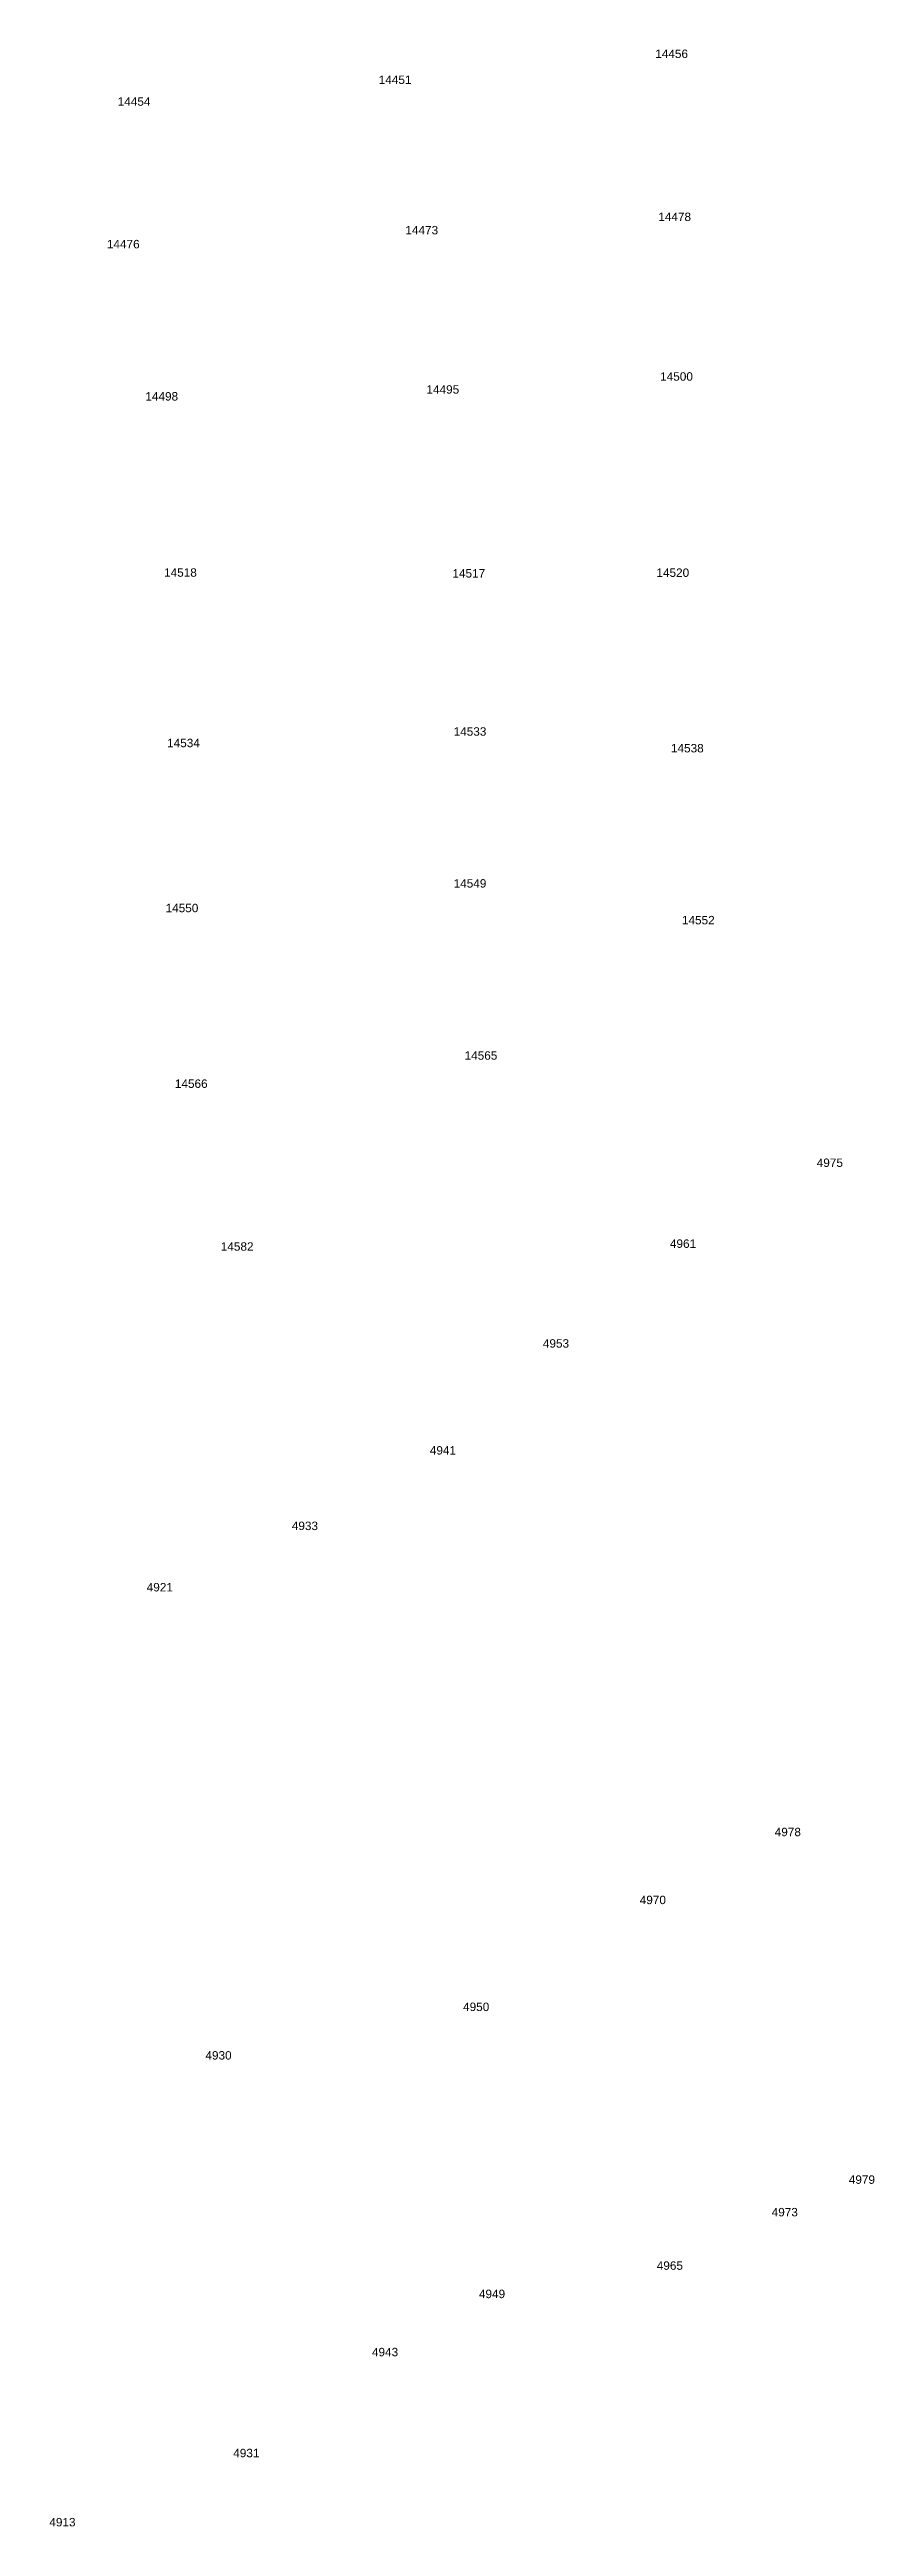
# Model space of a CAD drawing. Header units: feet. Extents: x 865220 to 2781189, y -2240498 to 970979.
# Drawn here: x 2774911 to 2775400, y 961490 to 962959 of the extents above; entities that cross this region are included whole.
import ezdxf

# ---------------------------------------------------------------- set-up
doc = ezdxf.new("R2010")
doc.units = ezdxf.units.FT
doc.header["$LTSCALE"] = 0.015
doc.header["$MEASUREMENT"] = 0
doc.layers.add('NOTES', color=7, linetype='Continuous')
doc.layers.add('Scott County Addresses', color=7, linetype='Continuous')
doc.styles.add('Dimensions 100', font='arial.ttf')

# ---------------------------------------------------------------- blocks, each defined once
blk = doc.blocks.new('ACMAP_ANN_TEMPLATE_Scott County Address')
at = {"layer": 'Scott County Addresses', "style": 'Dimensions 100'}
blk.add_attdef('ScottCountyAddress', (0, 0), '', height=50, dxfattribs=at)

msp = doc.modelspace()

# ---------------------------------------------------------------- hatches: boundary and pattern name
at = {"layer": 'NOTES', "lineweight": 5, "ltscale": 50}
h = msp.add_hatch(dxfattribs=at)
h.set_pattern_fill('ANSI31', color=1, scale=200)
h.set_pattern_definition([(45, (-77373.197, -38338.257), (-17.67766953, 17.67766953), [])])
edge = h.paths.add_edge_path()
edge.add_arc((-36684104.4, 974184.5), 39453460.3, 359.97783818, 359.97815546)
edge.add_line((2769353.1, 959142.5), (2769353.1, 959142.5))
edge.add_line((2769353.1, 959142.5), (2769353.2, 959362.5))
edge.add_line((2769353.2, 959362.5), (2770280.2, 959367.3))
edge.add_line((2770280.2, 959367.3), (2770301.1, 958927.5))
edge.add_line((2770301.1, 958927.5), (2770012.9, 958926))
edge.add_line((2770012.9, 958926), (2769897.9, 958925.4))
edge.add_line((2769897.9, 958925.4), (2769552.9, 958923.9))
edge.add_line((2769552.9, 958923.9), (2769353, 958924.1))

# ---------------------------------------------------------------- block references
at = {"layer": 'Scott County Addresses', "lineweight": 5, "xscale": 0.1, "yscale": 0.1, "zscale": 0.1}
for p, values in [((2775270.1, 962954.2), {'ScottCountyAddress': '14456'}), ((2775106.2, 962938.8), {'ScottCountyAddress': '14451'}), ((2774951.5, 962925.9), {'ScottCountyAddress': '14454'}), ((2775271.9, 962857.5), {'ScottCountyAddress': '14478'}), ((2775122, 962849.6), {'ScottCountyAddress': '14473'}), ((2774945.1, 962841.3), {'ScottCountyAddress': '14476'}), ((2775134.5, 962755.1), {'ScottCountyAddress': '14495'}), ((2775273, 962762.8), {'ScottCountyAddress': '14500'}), ((2774967.9, 962751), {'ScottCountyAddress': '14498'}), ((2774979, 962646.5), {'ScottCountyAddress': '14518'}), ((2775149.9, 962646), {'ScottCountyAddress': '14517'}), ((2775270.8, 962646.4), {'ScottCountyAddress': '14520'}), ((2775150.6, 962552.2), {'ScottCountyAddress': '14533'}), ((2774980.8, 962545.4), {'ScottCountyAddress': '14534'}), ((2775279.4, 962542.3), {'ScottCountyAddress': '14538'}), ((2775150.6, 962462.1), {'ScottCountyAddress': '14549'}), ((2774979.9, 962447.5), {'ScottCountyAddress': '14550'}), ((2775285.9, 962440.3), {'ScottCountyAddress': '14552'}), ((2775157.1, 962360), {'ScottCountyAddress': '14565'}), ((2774985.4, 962343.3), {'ScottCountyAddress': '14566'}), ((2775365.8, 962296.4), {'ScottCountyAddress': '4975'}), ((2775012.6, 962246.7), {'ScottCountyAddress': '14582'}), ((2775278.8, 962248.4), {'ScottCountyAddress': '4961'}), ((2775203.5, 962189.2), {'ScottCountyAddress': '4953'}), ((2775136.5, 962125.8), {'ScottCountyAddress': '4941'}), ((2775054.7, 962081), {'ScottCountyAddress': '4933'}), ((2774968.7, 962044.6), {'ScottCountyAddress': '4921'}), ((2775340.9, 961899.4), {'ScottCountyAddress': '4978'}), ((2775260.9, 961859.1), {'ScottCountyAddress': '4970'}), ((2775156.2, 961795.7), {'ScottCountyAddress': '4950'}), ((2775003.5, 961766.9), {'ScottCountyAddress': '4930'}), ((2775384.8, 961693.2), {'ScottCountyAddress': '4979'}), ((2775339.1, 961673.9), {'ScottCountyAddress': '4973'}), ((2775271, 961642.2), {'ScottCountyAddress': '4965'}), ((2775165.6, 961625.4), {'ScottCountyAddress': '4949'}), ((2775102.2, 961590.9), {'ScottCountyAddress': '4943'}), ((2775020, 961531), {'ScottCountyAddress': '4931'}), ((2774911, 961490), {'ScottCountyAddress': '4913'})]:
    msp.add_blockref('ACMAP_ANN_TEMPLATE_Scott County Address', p, dxfattribs=at).add_auto_attribs(values)

doc.saveas('drawing.dxf')
